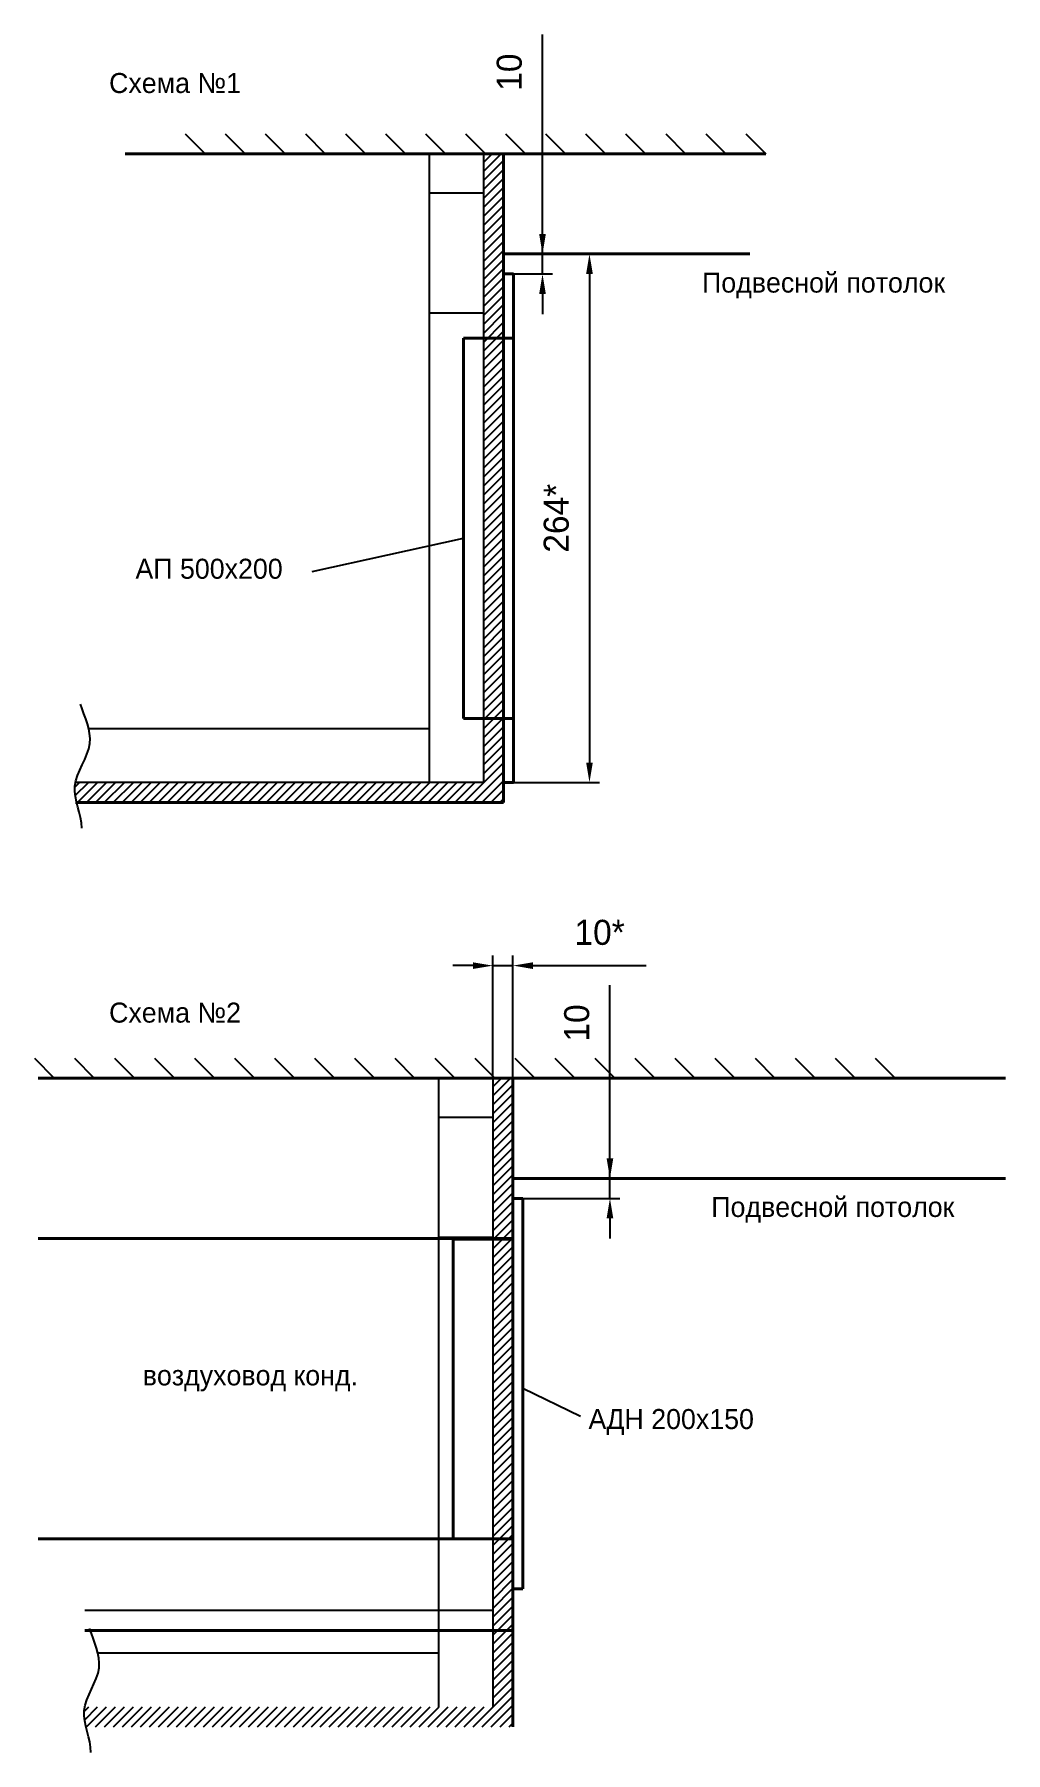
# Model space of a CAD drawing. Header units: millimetres. Extents: x -1962 to 15923, y 2405 to 25636.
# Drawn here: x -1962 to -1477, y 9834 to 10692 of the extents above; entities that cross this region are included whole.
import ezdxf

# ---------------------------------------------------------------- set-up
doc = ezdxf.new("R2010")
doc.units = ezdxf.units.MM
doc.layers.add('12 Разрезы', color=7, linetype='Continuous')
doc.styles.get("Standard").update_dxf_attribs({"font": ''})
doc.styles.get('Standard').set_extended_font_data('Ubuntu')
doc.dimstyles.new('ISO-25', dxfattribs={"dimtxt": 2.5, "dimasz": 2.5, "dimexe": 1.25, "dimexo": 0.625, "dimtad": 1, "dimtxsty": 'Standard', "dimcen": 2.5, "dimadec": 0, "dimazin": 0, "dimtfac": 1, "dimtmove": 0, "dimatfit": 3, "dimfxl": 1, "dimarcsym": 0})

msp = doc.modelspace()

# ---------------------------------------------------------------- texts
at = {"layer": '12 Разрезы'}
for s, p in [('Схема №1', (-1925.056, 10662.554)), ('Подвесной потолок', (-1628.857, 10562.88)), ('АП 500х200', (-1911.892, 10419.953)), ('Схема №2', (-1925.056, 10198.273)), ('Подвесной потолок', (-1624.232, 10101.203)), ('воздуховод конд.', (-1908.257, 10017.091)), ('АДН 200х150', (-1685.59, 9995.275))]:
    msp.add_text(s, height=10, dxfattribs=at).set_placement(p)

# ---------------------------------------------------------------- blocks, each defined once
blk = doc.blocks.new('*D67')
at = {"layer": '12 Разрезы', "color": 0, "lineweight": -2}
for p, q in [((-1727.98, 10582.17), (-1680.09, 10582.17)), ((-1685.09, 10572.17), (-1685.09, 10328.17)), ((-1722.98, 10318.17), (-1680.09, 10318.17))]:
    blk.add_line(p, q, dxfattribs=at)
at = {"layer": '12 Разрезы', "color": 0}
for points in [[(-1683.42, 10572.17), (-1686.76, 10572.17), (-1685.09, 10582.17)], [(-1686.76, 10328.17), (-1683.42, 10328.17), (-1685.09, 10318.17)]]:
    blk.add_solid(points, dxfattribs=at)
at = {"layer": '12 Разрезы', "color": 0, "insert": (-1701.62, 10450.17), "char_height": 12.5, "attachment_point": 5, "rotation": 90}
blk.add_mtext('264*', dxfattribs=at)
blk = doc.blocks.new('*D68')
at = {"layer": '12 Разрезы', "color": 0, "lineweight": -2}
for p, q in [((-1708.55, 10582.17), (-1708.55, 10691.85)), ((-1708.55, 10592.17), (-1708.55, 10602.17)), ((-1722.98, 10582.17), (-1703.55, 10582.17)), ((-1708.55, 10572.17), (-1708.55, 10582.17)), ((-1722.98, 10572.17), (-1703.55, 10572.17)), ((-1708.55, 10562.17), (-1708.55, 10552.17))]:
    blk.add_line(p, q, dxfattribs=at)
at = {"layer": '12 Разрезы', "color": 0}
for points in [[(-1710.22, 10592.17), (-1706.89, 10592.17), (-1708.55, 10582.17)], [(-1706.89, 10562.17), (-1710.22, 10562.17), (-1708.55, 10572.17)]]:
    blk.add_solid(points, dxfattribs=at)
at = {"layer": '12 Разрезы', "color": 0, "insert": (-1725.08, 10672.97), "char_height": 12.5, "attachment_point": 5, "rotation": 90}
blk.add_mtext('10', dxfattribs=at)
blk = doc.blocks.new('*D69')
at = {"layer": '12 Разрезы', "color": 0, "lineweight": -2}
for p, q in [((-1674.87, 10120.49), (-1674.87, 10216.98)), ((-1674.87, 10130.49), (-1674.87, 10140.49)), ((-1718.35, 10120.49), (-1669.87, 10120.49)), ((-1674.87, 10110.49), (-1674.87, 10120.49)), ((-1718.35, 10110.49), (-1669.87, 10110.49)), ((-1674.87, 10100.49), (-1674.87, 10090.49))]:
    blk.add_line(p, q, dxfattribs=at)
at = {"layer": '12 Разрезы', "color": 0}
for points in [[(-1676.53, 10130.49), (-1673.2, 10130.49), (-1674.87, 10120.49)], [(-1673.2, 10100.49), (-1676.53, 10100.49), (-1674.87, 10110.49)]]:
    blk.add_solid(points, dxfattribs=at)
at = {"layer": '12 Разрезы', "color": 0, "insert": (-1691.4, 10198.09), "char_height": 12.5, "attachment_point": 5, "rotation": 90}
blk.add_mtext('10', dxfattribs=at)
blk = doc.blocks.new('*D70')
at = {"layer": '12 Разрезы', "color": 0, "lineweight": -2}
for p, q in [((-1733.35, 10170.49), (-1733.35, 10231.74)), ((-1723.35, 10170.49), (-1723.35, 10231.74)), ((-1743.35, 10226.74), (-1753.35, 10226.74)), ((-1733.35, 10226.74), (-1723.35, 10226.74)), ((-1713.35, 10226.74), (-1656.69, 10226.74))]:
    blk.add_line(p, q, dxfattribs=at)
at = {"layer": '12 Разрезы', "color": 0}
for points in [[(-1743.35, 10225.07), (-1743.35, 10228.4), (-1733.35, 10226.74)], [(-1713.35, 10228.4), (-1713.35, 10225.07), (-1723.35, 10226.74)]]:
    blk.add_solid(points, dxfattribs=at)
at = {"layer": '12 Разрезы', "color": 0, "insert": (-1680.02, 10243.27), "char_height": 12.5, "attachment_point": 5}
blk.add_mtext('10*', dxfattribs=at)

# ---------------------------------------------------------------- dimensions: what is measured, and where the dimension line sits
at = {"layer": '12 Разрезы'}
for base, p1, p2, picture, middle in [((-1708.552, 10582.17), (-1722.976, 10572.17), (-1722.976, 10582.17), '*D68', (-1708.552, 10672.967)), ((-1674.866, 10120.493), (-1718.351, 10110.493), (-1718.351, 10120.493), '*D69', (-1674.866, 10198.093))]:
    dim = msp.add_linear_dim(base=base, p1=p1, p2=p2, angle=90, dimstyle='ISO-25', override={"dimtxt": 12.5, "dimasz": 10, "dimexe": 5, "dimexo": 0, "dimgap": 10, "dimdec": 0}, dxfattribs=at)
    dim.commit()
    dim.dimension.update_dxf_attribs({"geometry": picture, "text_midpoint": middle, "dimtype": 160})
dim = msp.add_linear_dim(base=(-1685.088, 10318.17), p1=(-1727.976, 10582.17), p2=(-1722.976, 10318.17), angle=90, dimstyle='ISO-25', override={"dimtxt": 12.5, "dimasz": 10, "dimexe": 5, "dimexo": 0, "dimgap": 10, "dimdec": 0, "dimpost": '*'}, dxfattribs=at)
dim.commit()
dim.dimension.update_dxf_attribs({"geometry": '*D67', "text_midpoint": (-1701.618, 10450.17)})
dim = msp.add_linear_dim(base=(-1723.351, 10226.737), p1=(-1733.351, 10170.493), p2=(-1723.351, 10170.493), dimstyle='ISO-25', override={"dimtxt": 12.5, "dimasz": 10, "dimexe": 5, "dimexo": 0, "dimgap": 10, "dimdec": 0, "dimpost": '*'}, dxfattribs=at)
dim.commit()
dim.dimension.update_dxf_attribs({"geometry": '*D70', "text_midpoint": (-1680.021, 10243.266)})

# ---------------------------------------------------------------- hatches: boundary and pattern name
at = {"layer": '12 Разрезы'}
h = msp.add_hatch(dxfattribs=at)
h.set_pattern_fill('ANSI31', color=252, style=0)
h.paths.add_polyline_path([(-1727.976, 10562.17), (-1727.976, 10632.17), (-1737.976, 10632.17), (-1737.976, 10540.17), (-1727.976, 10540.17)])
h.paths.add_polyline_path([(-1727.976, 10350.17), (-1727.976, 10540.17), (-1737.976, 10540.17), (-1737.976, 10350.17)])
edge = h.paths.add_edge_path()
edge.add_line((-1727.976, 10308.17), (-1727.976, 10350.17))
edge.add_line((-1727.976, 10350.17), (-1737.976, 10350.17))
edge.add_line((-1737.976, 10350.17), (-1737.976, 10318.17))
edge.add_line((-1737.976, 10318.17), (-1941.836, 10318.17))
edge.add_spline(control_points=[(-1941.836, 10318.17), (-1941.962, 10317.563), (-1942.471, 10314.283), (-1941.887, 10310.929), (-1941.221, 10308.17)], knot_values=[12.8795232, 12.8795232, 12.8795232, 12.8795232, 14.7949151, 23.1876986, 23.1876986, 23.1876986, 23.1876986], degree=3, periodic=0)
edge.add_line((-1941.221, 10308.17), (-1727.976, 10308.17))
h = msp.add_hatch(dxfattribs=at)
h.set_pattern_fill('ANSI31', color=252, style=0)
h.set_pattern_definition([(45, (4.6252, -461.677), (-2.245064, 2.245064), [])])
h.paths.add_polyline_path([(-1723.351, 10100.493), (-1723.351, 10170.493), (-1733.351, 10170.493), (-1733.351, 10078.493), (-1723.351, 10078.493)])
h.paths.add_polyline_path([(-1723.351, 9888.493), (-1723.351, 10078.493), (-1733.351, 10078.493), (-1733.351, 9888.493)])
edge = h.paths.add_edge_path()
edge.add_line((-1723.351, 9846.493), (-1723.351, 9888.493))
edge.add_line((-1723.351, 9888.493), (-1733.351, 9888.493))
edge.add_line((-1733.351, 9888.493), (-1733.351, 9856.493))
edge.add_line((-1733.351, 9856.493), (-1937.211, 9856.493))
edge.add_spline(control_points=[(-1937.211, 9856.493), (-1937.337, 9855.886), (-1937.845, 9852.606), (-1937.262, 9849.252), (-1936.596, 9846.493)], knot_values=[12.8795232, 12.8795232, 12.8795232, 12.8795232, 14.7949151, 23.1876986, 23.1876986, 23.1876986, 23.1876986], degree=3, periodic=0)
edge.add_line((-1936.596, 9846.493), (-1723.351, 9846.493))

# ---------------------------------------------------------------- linework, layer by layer
for p, q in [((-1887.008, 10642.127), (-1877.05, 10632.17)), ((-1867.008, 10642.127), (-1857.05, 10632.17)), ((-1847.008, 10642.127), (-1837.05, 10632.17)), ((-1827.008, 10642.127), (-1817.05, 10632.17)), ((-1807.008, 10642.127), (-1797.05, 10632.17)), ((-1787.008, 10642.127), (-1777.05, 10632.17)), ((-1767.008, 10642.127), (-1757.05, 10632.17)), ((-1747.008, 10642.127), (-1737.05, 10632.17)), ((-1727.008, 10642.127), (-1717.05, 10632.17)), ((-1707.008, 10642.127), (-1697.05, 10632.17)), ((-1687.008, 10642.127), (-1677.05, 10632.17)), ((-1667.008, 10642.127), (-1657.05, 10632.17)), ((-1647.008, 10642.127), (-1637.05, 10632.17)), ((-1627.008, 10642.127), (-1617.05, 10632.17)), ((-1607.008, 10642.127), (-1597.05, 10632.17)), ((-1823.692, 10423.571), (-1747.976, 10440.17)), ((-1962.382, 10180.45), (-1952.425, 10170.493)), ((-1942.382, 10180.45), (-1932.425, 10170.493)), ((-1922.382, 10180.45), (-1912.425, 10170.493)), ((-1902.382, 10180.45), (-1892.425, 10170.493)), ((-1882.382, 10180.45), (-1872.425, 10170.493)), ((-1862.382, 10180.45), (-1852.425, 10170.493)), ((-1842.382, 10180.45), (-1832.425, 10170.493)), ((-1822.382, 10180.45), (-1812.425, 10170.493)), ((-1802.382, 10180.45), (-1792.425, 10170.493)), ((-1782.382, 10180.45), (-1772.425, 10170.493)), ((-1762.382, 10180.45), (-1752.425, 10170.493)), ((-1742.382, 10180.45), (-1732.425, 10170.493)), ((-1722.382, 10180.45), (-1712.425, 10170.493)), ((-1702.382, 10180.45), (-1692.425, 10170.493)), ((-1682.382, 10180.45), (-1672.425, 10170.493)), ((-1662.382, 10180.45), (-1652.425, 10170.493)), ((-1642.382, 10180.45), (-1632.425, 10170.493)), ((-1622.382, 10180.45), (-1612.425, 10170.493)), ((-1602.382, 10180.45), (-1592.425, 10170.493)), ((-1582.382, 10180.45), (-1572.425, 10170.493)), ((-1562.382, 10180.45), (-1552.425, 10170.493)), ((-1542.382, 10180.45), (-1532.425, 10170.493)), ((-1689.637, 10001.588), (-1718.351, 10015.493))]:
    msp.add_line(p, q, dxfattribs=at)
at = {"layer": '12 Разрезы', "lineweight": 40}
for p, q in [((-1917.05, 10632.17), (-1597.05, 10632.17)), ((-1727.976, 10582.17), (-1604.899, 10582.17)), ((-1727.976, 10572.17), (-1727.976, 10318.17)), ((-1727.976, 10572.17), (-1722.976, 10572.17)), ((-1722.976, 10572.17), (-1722.976, 10318.17)), ((-1727.976, 10362.17), (-1727.976, 10562.17)), ((-1722.976, 10540.17), (-1747.976, 10540.17)), ((-1747.976, 10540.17), (-1747.976, 10350.17)), ((-1722.976, 10350.17), (-1747.976, 10350.17)), ((-1727.976, 10318.17), (-1722.976, 10318.17)), ((-1960.453, 10170.493), (-1477.197, 10170.493)), ((-1723.351, 10120.493), (-1477.197, 10120.493)), ((-1723.351, 9915.493), (-1723.351, 10115.493)), ((-1723.351, 10110.493), (-1723.351, 9856.493)), ((-1723.351, 10110.493), (-1718.351, 10110.493)), ((-1718.351, 10110.493), (-1718.351, 9915.493)), ((-1723.351, 9900.493), (-1723.351, 10100.493)), ((-1960.453, 10090.493), (-1723.351, 10090.493)), ((-1753.146, 10090.123), (-1723.351, 10090.123)), ((-1753.146, 9940.863), (-1753.146, 10090.123)), ((-1960.453, 9940.493), (-1723.351, 9940.493)), ((-1723.351, 9915.493), (-1718.351, 9915.493))]:
    msp.add_line(p, q, dxfattribs=at)
at = {"layer": '12 Разрезы', "color": 1}
for p, q in [((-1764.976, 10318.17), (-1764.976, 10632.17)), ((-1764.976, 10632.17), (-1737.976, 10632.17)), ((-1737.976, 10632.17), (-1737.976, 10318.17)), ((-1935.257, 10345.17), (-1764.976, 10345.17)), ((-1737.976, 10318.17), (-1941.836, 10318.17)), ((-1760.351, 9856.493), (-1760.351, 10170.493)), ((-1760.351, 10170.493), (-1733.351, 10170.493)), ((-1733.351, 10170.493), (-1733.351, 9856.493)), ((-1733.351, 9904.684), (-1937.211, 9904.684)), ((-1930.632, 9883.493), (-1760.351, 9883.493))]:
    msp.add_line(p, q, dxfattribs=at)
at = {"layer": '12 Разрезы', "color": 252, "lineweight": 40}
for p, q in [((-1727.976, 10632.17), (-1727.976, 10308.17)), ((-1727.976, 10308.17), (-1941.836, 10308.17)), ((-1723.351, 10170.493), (-1723.351, 9846.493)), ((-1723.351, 9894.684), (-1937.211, 9894.684))]:
    msp.add_line(p, q, dxfattribs=at)
at = {"layer": '12 Разрезы', "color": 5, "const_width": 1}
for points in [[(-1764.976, 10552.67), (-1737.976, 10552.67), (-1737.976, 10612.67), (-1764.976, 10612.67)], [(-1760.351, 10090.993), (-1733.351, 10090.993), (-1733.351, 10150.993), (-1760.351, 10150.993)]]:
    msp.add_lwpolyline(points, dxfattribs=at)
at = {"layer": '12 Разрезы', "start_tangent": (0, 1), "end_tangent": (-0.3317354, 0.9433725)}
for points in [[(-1938.726, 10295.341), (-1942.113, 10316.341), (-1934.661, 10337.681), (-1939.403, 10357.327)], [(-1934.101, 9833.663), (-1937.488, 9854.664), (-1930.036, 9876.004), (-1934.778, 9895.65)]]:
    msp.add_spline(points, degree=3, dxfattribs=at)

msp.set_redraw_order([(e.dxf.handle, doc.entitydb.next_handle()) for e in msp.query("TEXT MTEXT ATTDEF DIMENSION ARC_DIMENSION")])  # texts and dimensions are drawn at this point

doc.saveas('drawing.dxf')
